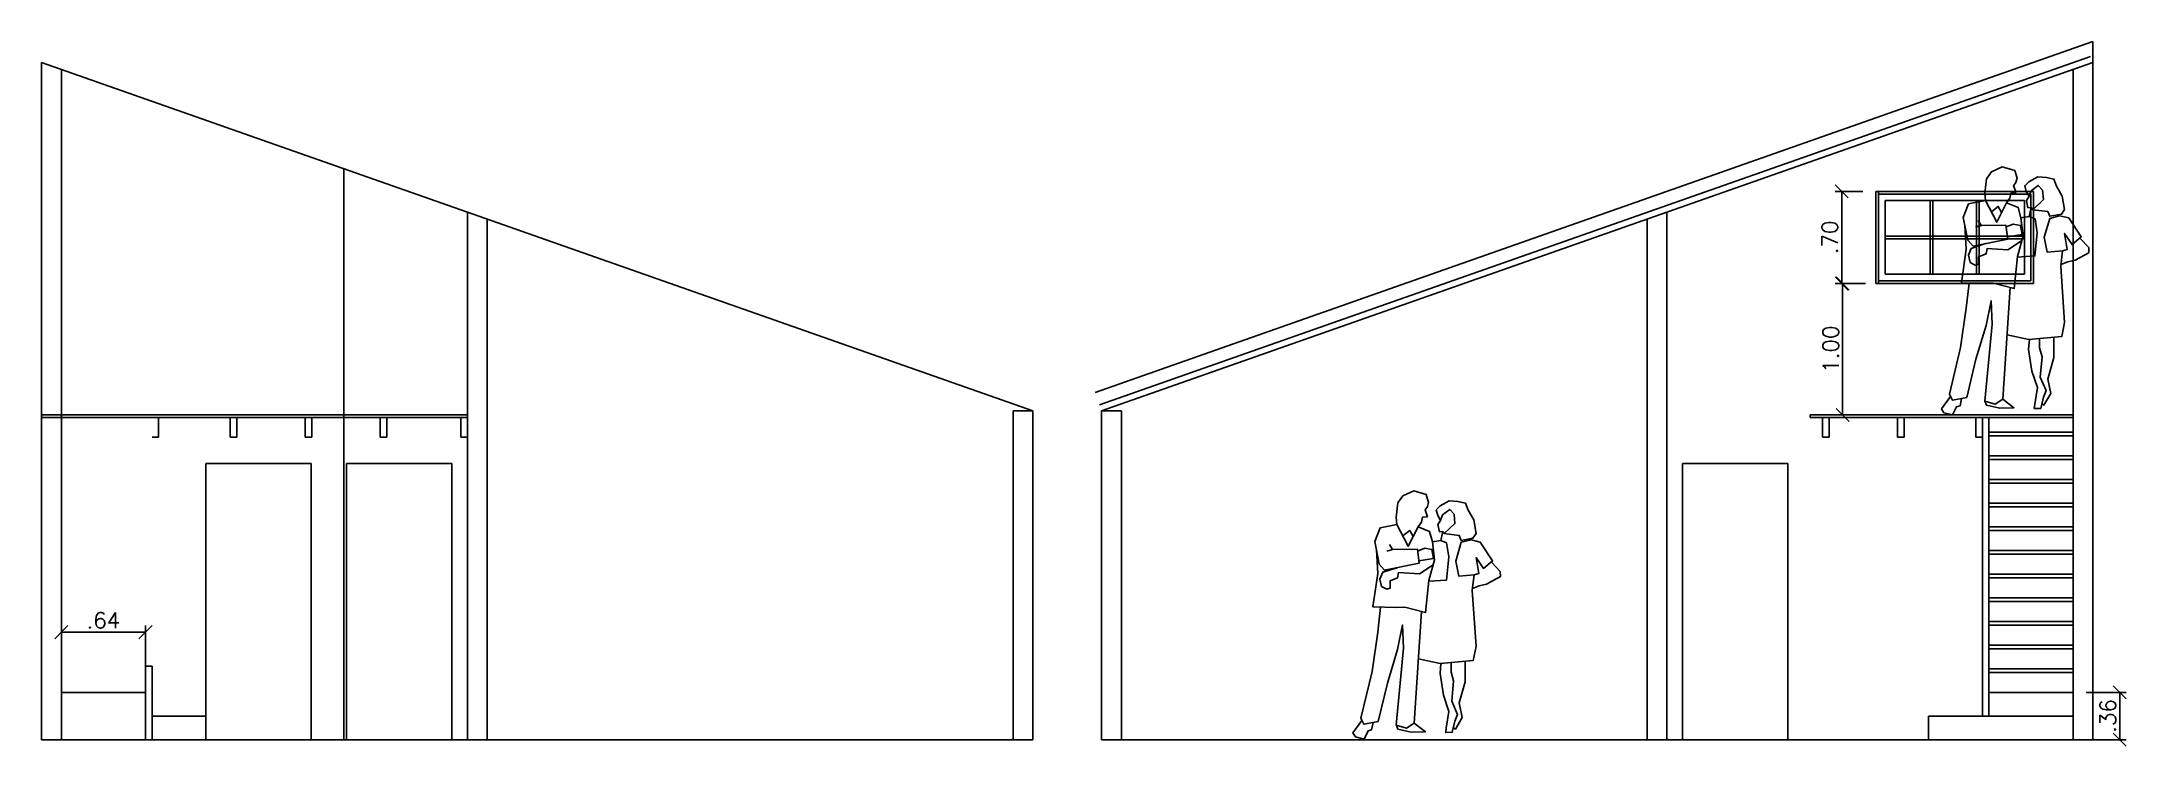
# Model space of a CAD drawing. Header units: metres. Extents: x 433 to 682, y 535 to 584.
# Drawn here: x 587.05 to 602.91, y 572.17 to 577.53 of the extents above; entities that cross this region are included whole.
import ezdxf

# ---------------------------------------------------------------- set-up
doc = ezdxf.new("R2010")
doc.units = ezdxf.units.M
doc.linetypes.add('ACAD_ISO02W100', pattern=[15, 12, -3])
for name, color, linetype in [('ARQ-COTAS', 30, 'Continuous'), ('ARQ-ESQ-01', 1, 'ACAD_ISO02W100'), ('ARQ_ALVENARIA', 4, 'Continuous')]:
    doc.layers.add(name, color=color, linetype=linetype)
doc.styles.add('ROMANS', font='romans.shx')
doc.dimstyles.new('1-100', dxfattribs={"dimtxt": 0.12, "dimasz": 0.1, "dimexe": 0.05, "dimexo": 0.1, "dimgap": 0.03, "dimtad": 1, "dimzin": 5, "dimdsep": 46, "dimtxsty": 'ROMANS', "dimblk": 'OBLIQUE', "dimcen": 0, "dimclrd": 256, "dimclre": 256, "dimclrt": 2, "dimadec": 0, "dimazin": 0, "dimtfac": 1, "dimtofl": 0, "dimtmove": 2, "dimatfit": 3, "dimfxl": 0.04, "dimtolj": 1, "dimtzin": 1, "dimarcsym": 0})

msp = doc.modelspace()

# ---------------------------------------------------------------- blocks, each defined once
blk = doc.blocks.new('_Oblique')
at = {"color": 0, "linetype": 'ByBlock', "lineweight": -2}
blk.add_line((-0.5, -0.5), (0.5, 0.5), dxfattribs=at)
blk = doc.blocks.new('*D67')
at = {"layer": 'ARQ_ALVENARIA', "lineweight": -2, "transparency": 16777216}
for p, q in [((602.603, 572.582), (602.908, 572.582)), ((602.858, 572.222), (602.858, 572.582)), ((602.603, 572.222), (602.908, 572.222))]:
    blk.add_line(p, q, dxfattribs=at)
at = {"layer": 'DEFPOINTS', "color": 0, "transparency": 16777216}
for p in [(602.503, 572.582), (602.858, 572.582), (602.503, 572.222)]:
    blk.add_point(p, dxfattribs=at)
at = {"layer": 'ARQ_ALVENARIA', "lineweight": -2, "transparency": 16777216, "xscale": 0.1, "yscale": 0.1, "zscale": 0.1}
for p, rotation in [((602.858, 572.582), 90), ((602.858, 572.222), 270)]:
    blk.add_blockref('_Oblique', p, dxfattribs=dict(at, rotation=rotation))
at = {"layer": 'ARQ_ALVENARIA', "color": 2, "transparency": 16777216, "insert": (602.768, 572.402), "char_height": 0.12, "attachment_point": 5, "rotation": 90, "style": 'ROMANS'}
blk.add_mtext('\\A1;.36', dxfattribs=at)
blk = doc.blocks.new('*D68')
at = {"layer": 'ARQ-COTAS', "lineweight": -2, "transparency": 16777216}
for p, q in [((600.923, 575.692), (600.7, 575.692)), ((600.75, 575.692), (600.75, 574.692)), ((600.603, 574.692), (600.8, 574.692))]:
    blk.add_line(p, q, dxfattribs=at)
at = {"layer": 'DEFPOINTS', "color": 0, "transparency": 16777216}
for p in [(601.023, 575.692), (600.503, 574.692), (600.75, 574.692)]:
    blk.add_point(p, dxfattribs=at)
at = {"layer": 'ARQ-COTAS', "lineweight": -2, "transparency": 16777216, "xscale": 0.1, "yscale": 0.1, "zscale": 0.1}
for p, rotation in [((600.75, 575.692), 90), ((600.75, 574.692), 270)]:
    blk.add_blockref('_Oblique', p, dxfattribs=dict(at, rotation=rotation))
at = {"layer": 'ARQ-COTAS', "color": 2, "transparency": 16777216, "insert": (600.66, 575.192), "char_height": 0.12, "attachment_point": 5, "rotation": 90, "style": 'ROMANS'}
blk.add_mtext('\\A1;1.00', dxfattribs=at)
blk = doc.blocks.new('*D69')
at = {"layer": 'ARQ-COTAS', "lineweight": -2, "transparency": 16777216}
for p, q in [((600.903, 576.392), (600.693, 576.392)), ((600.743, 575.692), (600.743, 576.392)), ((600.903, 575.692), (600.693, 575.692))]:
    blk.add_line(p, q, dxfattribs=at)
at = {"layer": 'DEFPOINTS', "color": 0, "transparency": 16777216}
for p in [(600.743, 576.392), (601.003, 576.392), (601.003, 575.692)]:
    blk.add_point(p, dxfattribs=at)
at = {"layer": 'ARQ-COTAS', "lineweight": -2, "transparency": 16777216, "xscale": 0.1, "yscale": 0.1, "zscale": 0.1}
for p, rotation in [((600.743, 576.392), 90), ((600.743, 575.692), 270)]:
    blk.add_blockref('_Oblique', p, dxfattribs=dict(at, rotation=rotation))
at = {"layer": 'ARQ-COTAS', "color": 2, "transparency": 16777216, "insert": (600.653, 576.042), "char_height": 0.12, "attachment_point": 5, "rotation": 90, "style": 'ROMANS'}
blk.add_mtext('\\A1;.70', dxfattribs=at)
blk = doc.blocks.new('*D73')
at = {"layer": 'ARQ-ESQ-01', "lineweight": -2, "transparency": 16777216}
for p, q in [((587.199, 572.682), (587.199, 573.09)), ((587.839, 573.04), (587.199, 573.04)), ((587.839, 572.682), (587.839, 573.09))]:
    blk.add_line(p, q, dxfattribs=at)
at = {"layer": 'DEFPOINTS', "color": 0, "transparency": 16777216}
for p in [(587.199, 573.04), (587.199, 572.582), (587.839, 572.582)]:
    blk.add_point(p, dxfattribs=at)
at = {"layer": 'ARQ-ESQ-01', "lineweight": -2, "transparency": 16777216, "xscale": 0.1, "yscale": 0.1, "zscale": 0.1, "rotation": 180}
blk.add_blockref('_Oblique', (587.199, 573.04), dxfattribs=at)
at = {"layer": 'ARQ-ESQ-01', "lineweight": -2, "transparency": 16777216, "xscale": 0.1, "yscale": 0.1, "zscale": 0.1}
blk.add_blockref('_Oblique', (587.839, 573.04), dxfattribs=at)
at = {"layer": 'ARQ-ESQ-01', "color": 2, "transparency": 16777216, "insert": (587.519, 573.13), "char_height": 0.12, "attachment_point": 5, "style": 'ROMANS'}
blk.add_mtext('\\A1;.64', dxfattribs=at)

# ---------------------------------------------------------------- dimensions: what is measured, and where the dimension line sits
at = {"layer": 'ARQ-COTAS'}
for base, p1, p2, picture, middle in [((600.743, 576.392), (601.003, 575.692), (601.003, 576.392), '*D69', (600.653, 576.042)), ((600.75, 574.692), (601.023, 575.692), (600.503, 574.692), '*D68', (600.66, 575.192))]:
    dim = msp.add_linear_dim(base=base, p1=p1, p2=p2, angle=90, dimstyle='1-100', dxfattribs=at)
    dim.commit()
    dim.dimension.update_dxf_attribs({"geometry": picture, "text_midpoint": middle})
at = {"layer": 'ARQ-ESQ-01'}
dim = msp.add_linear_dim(base=(587.199, 573.04), p1=(587.839, 572.582), p2=(587.199, 572.582), dimstyle='1-100', dxfattribs=at)
dim.commit()
dim.dimension.update_dxf_attribs({"geometry": '*D73', "text_midpoint": (587.519, 573.13)})
at = {"layer": 'ARQ_ALVENARIA'}
dim = msp.add_linear_dim(base=(602.858, 572.582), p1=(602.503, 572.222), p2=(602.503, 572.582), angle=90, dimstyle='1-100', dxfattribs=at)
dim.commit()
dim.dimension.update_dxf_attribs({"geometry": '*D67', "text_midpoint": (602.768, 572.402)})

# ---------------------------------------------------------------- linework, layer by layer
for points in [[(602.07, 576.383), (602.051, 576.434), (602.068, 576.46), (602.077, 576.492), (602.059, 576.551), (601.964, 576.579), (601.882, 576.54), (601.844, 576.488), (601.831, 576.379), (601.836, 576.323), (601.708, 576.297), (601.668, 576.193), (601.702, 576.02), (601.744, 575.976), (602.006, 576.03), (601.992, 576.135), (601.803, 576.133), (601.78, 576.17)], [(602.07, 576.383), (602.031, 576.379), (602.023, 576.341), (601.998, 576.305), (602.085, 576.27), (602.107, 576.191), (602.123, 576.055), (602.08, 575.898), (602.054, 575.653), (601.897, 575.693), (601.834, 575.693), (601.655, 575.696), (601.691, 575.952), (601.68, 576.132)], [(601.836, 576.323), (601.922, 576.158), (601.998, 576.305)], [(602.168, 576.355), (602.148, 576.322), (602.16, 576.268), (602.185, 576.269)], [(601.884, 576.238), (601.934, 576.278), (601.96, 576.231)], [(602.001, 575.3), (602.166, 575.266), (602.417, 575.288), (602.439, 575.395), (602.409, 575.823), (602.423, 575.94), (602.307, 575.93), (602.284, 576.043), (602.326, 576.187), (602.401, 576.206), (602.47, 576.19), (602.565, 576.046), (602.496, 575.988), (602.439, 576.072), (602.459, 575.95), (602.423, 575.94)], [(602.079, 575.891), (602.213, 575.901), (602.231, 576.077), (602.214, 576.183), (602.17, 576.201)], [(602.196, 576.253), (602.185, 576.269), (602.17, 576.201), (602.107, 576.191)], [(601.837, 575.995), (601.729, 575.959), (601.707, 575.907), (601.72, 575.852), (601.759, 575.831), (601.785, 575.839), (601.784, 575.895), (601.841, 575.917), (601.849, 575.957), (602.008, 575.948), (602.112, 576.016)], [(601.803, 576.133), (601.76, 576.121)], [(601.994, 576.122), (602.048, 576.143), (602.104, 576.133), (602.115, 576.063), (602.004, 576.047)], [(602.558, 576.033), (602.622, 575.965), (602.624, 575.926), (602.519, 575.87), (602.463, 575.857), (602.411, 575.837)], [(601.712, 575.695), (601.691, 575.504), (601.647, 575.204), (601.562, 574.851), (601.585, 574.803), (601.694, 574.825), (601.764, 575.115), (601.842, 575.373), (601.879, 575.56), (601.887, 575.382), (601.831, 574.797), (601.91, 574.773), (601.968, 574.813), (602.025, 575.66)], [(602.171, 575.267), (602.165, 575.189), (602.19, 575.025), (602.232, 574.901), (602.212, 574.773), (602.208, 574.741), (602.257, 574.742), (602.279, 574.828), (602.298, 574.879), (602.253, 574.979), (602.267, 575.135), (602.249, 575.201), (602.249, 575.274)], [(602.356, 575.283), (602.357, 575.128), (602.31, 574.965), (602.333, 574.854), (602.281, 574.767), (602.266, 574.777)], [(601.57, 574.833), (601.503, 574.738), (601.52, 574.708), (601.587, 574.692), (601.617, 574.754), (601.644, 574.762), (601.655, 574.817)], [(601.832, 574.796), (601.844, 574.765), (601.945, 574.743), (602.053, 574.747), (601.968, 574.813)], [(597.593, 573.918), (597.574, 573.969), (597.591, 573.995), (597.6, 574.027), (597.582, 574.086), (597.487, 574.114), (597.405, 574.076), (597.367, 574.024), (597.354, 573.915), (597.359, 573.859), (597.231, 573.832), (597.191, 573.729), (597.225, 573.556), (597.266, 573.512), (597.529, 573.565), (597.515, 573.67), (597.326, 573.668), (597.303, 573.706)], [(597.593, 573.918), (597.554, 573.915), (597.546, 573.876), (597.521, 573.841), (597.608, 573.806), (597.629, 573.726), (597.646, 573.591), (597.603, 573.433), (597.577, 573.188), (597.419, 573.229), (597.356, 573.228), (597.177, 573.232), (597.213, 573.487), (597.203, 573.667)], [(597.359, 573.859), (597.445, 573.693), (597.521, 573.841)], [(597.406, 573.774), (597.457, 573.814), (597.483, 573.767)], [(597.719, 573.789), (597.708, 573.805), (597.693, 573.736), (597.629, 573.726)], [(597.691, 573.89), (597.671, 573.858), (597.683, 573.804), (597.708, 573.805)], [(597.326, 573.668), (597.283, 573.657)], [(597.517, 573.657), (597.571, 573.679), (597.626, 573.668), (597.638, 573.599), (597.527, 573.582)], [(597.523, 572.836), (597.689, 572.802), (597.939, 572.824), (597.962, 572.93), (597.932, 573.359), (597.946, 573.475), (597.83, 573.466), (597.807, 573.579), (597.848, 573.723), (597.924, 573.742), (597.993, 573.725), (598.087, 573.582), (598.019, 573.524), (597.962, 573.607), (597.982, 573.485), (597.946, 573.475)], [(597.602, 573.427), (597.736, 573.436), (597.754, 573.612), (597.736, 573.718), (597.693, 573.736)], [(597.36, 573.53), (597.252, 573.495), (597.23, 573.442), (597.243, 573.388), (597.282, 573.367), (597.308, 573.375), (597.307, 573.431), (597.364, 573.453), (597.371, 573.493), (597.53, 573.483), (597.635, 573.552)], [(598.081, 573.569), (598.145, 573.5), (598.147, 573.462), (598.042, 573.405), (597.985, 573.393), (597.934, 573.373)], [(597.235, 573.23), (597.214, 573.039), (597.17, 572.74), (597.085, 572.386), (597.108, 572.339), (597.216, 572.36), (597.287, 572.651), (597.365, 572.908), (597.401, 573.095), (597.409, 572.918), (597.354, 572.332), (597.433, 572.309), (597.491, 572.348), (597.547, 573.196)], [(597.694, 572.802), (597.688, 572.725), (597.713, 572.56), (597.755, 572.437), (597.735, 572.309), (597.731, 572.276), (597.78, 572.278), (597.801, 572.364), (597.821, 572.414), (597.776, 572.515), (597.79, 572.67), (597.772, 572.736), (597.772, 572.809)], [(597.879, 572.818), (597.879, 572.663), (597.833, 572.501), (597.856, 572.39), (597.804, 572.302), (597.788, 572.313)], [(597.093, 572.369), (597.025, 572.274), (597.043, 572.244), (597.109, 572.227), (597.14, 572.289), (597.167, 572.297), (597.178, 572.353)], [(597.355, 572.332), (597.367, 572.301), (597.468, 572.278), (597.576, 572.282), (597.491, 572.348)]]:
    msp.add_lwpolyline(points)
for points in [[(602.168, 576.355), (602.147, 576.392), (602.136, 576.435), (602.166, 576.464), (602.234, 576.503), (602.301, 576.498), (602.358, 576.486), (602.378, 576.433), (602.421, 576.357), (602.439, 576.254), (602.416, 576.219), (602.326, 576.203), (602.311, 576.24), (602.196, 576.253), (602.277, 576.33), (602.271, 576.401), (602.238, 576.437), (602.184, 576.396)], [(597.691, 573.89), (597.67, 573.928), (597.659, 573.971), (597.689, 574), (597.757, 574.038), (597.823, 574.033), (597.881, 574.021), (597.901, 573.968), (597.944, 573.893), (597.962, 573.79), (597.938, 573.754), (597.849, 573.738), (597.833, 573.775), (597.719, 573.789), (597.8, 573.866), (597.794, 573.937), (597.761, 573.973), (597.707, 573.932)]]:
    msp.add_lwpolyline(points, close=True)
at = {"layer": 'ARQ-ESQ-01'}
for p, q in [((602.203, 576.392), (601.003, 576.392)), ((601.003, 575.692), (601.003, 576.392)), ((601.023, 575.692), (601.023, 576.392)), ((602.183, 576.372), (601.023, 576.372)), ((602.133, 576.322), (601.073, 576.322)), ((601.073, 575.762), (601.073, 576.322)), ((601.416, 575.762), (601.416, 576.322)), ((601.436, 575.762), (601.436, 576.322)), ((601.769, 575.762), (601.769, 576.322)), ((601.789, 575.762), (601.789, 576.322)), ((602.133, 576.322), (602.133, 575.762)), ((602.183, 576.372), (602.183, 575.712)), ((602.203, 576.392), (602.203, 575.692)), ((601.073, 576.052), (602.133, 576.052)), ((601.073, 576.032), (602.133, 576.032)), ((602.203, 575.692), (601.003, 575.692)), ((602.183, 575.712), (601.023, 575.712)), ((602.133, 575.762), (601.073, 575.762)), ((602.503, 574.692), (600.503, 574.692)), ((600.503, 574.692), (600.503, 574.672)), ((602.503, 574.672), (600.503, 574.672)), ((600.598, 574.672), (600.598, 574.522)), ((600.648, 574.672), (600.648, 574.522)), ((601.168, 574.672), (601.168, 574.522)), ((601.218, 574.672), (601.218, 574.522)), ((601.763, 574.672), (601.763, 574.522)), ((601.813, 574.672), (601.813, 572.402)), ((601.863, 574.672), (601.863, 572.402)), ((600.648, 574.522), (600.598, 574.522)), ((601.218, 574.522), (601.168, 574.522)), ((601.813, 574.522), (601.763, 574.522)), ((602.503, 574.562), (601.863, 574.562)), ((602.503, 574.532), (601.863, 574.532)), ((602.503, 574.382), (601.863, 574.382)), ((602.503, 574.352), (601.863, 574.352)), ((602.503, 574.202), (601.863, 574.202)), ((602.503, 574.172), (601.863, 574.172)), ((602.503, 574.022), (601.863, 574.022)), ((602.503, 573.992), (601.863, 573.992)), ((602.503, 573.842), (601.863, 573.842)), ((602.503, 573.812), (601.863, 573.812)), ((602.503, 573.662), (601.863, 573.662)), ((602.503, 573.632), (601.863, 573.632)), ((602.503, 573.482), (601.863, 573.482)), ((602.503, 573.452), (601.863, 573.452)), ((602.503, 573.302), (601.863, 573.302)), ((602.503, 573.272), (601.863, 573.272)), ((602.503, 573.122), (601.863, 573.122)), ((602.503, 573.092), (601.863, 573.092)), ((602.503, 572.942), (601.863, 572.942)), ((602.503, 572.912), (601.863, 572.912)), ((602.503, 572.762), (601.863, 572.762)), ((602.503, 572.732), (601.863, 572.732))]:
    msp.add_line(p, q, dxfattribs=at)
at = {"layer": 'ARQ_ALVENARIA'}
for p, q in [((602.653, 577.531), (595.063, 574.863)), ((602.653, 577.531), (602.653, 572.222)), ((587.049, 577.372), (587.049, 572.222)), ((587.049, 577.372), (594.589, 574.722)), ((587.199, 577.319), (587.199, 572.222)), ((602.636, 577.419), (595.096, 574.769)), ((602.653, 577.372), (595.113, 574.722)), ((602.503, 577.319), (602.503, 572.222)), ((589.349, 576.563), (589.349, 572.222)), ((590.289, 576.233), (590.289, 572.222)), ((590.439, 576.18), (590.439, 572.222)), ((599.263, 576.18), (599.263, 572.222)), ((599.413, 576.233), (599.413, 572.222)), ((587.049, 574.692), (590.289, 574.692)), ((587.049, 574.672), (590.289, 574.672)), ((587.939, 574.672), (587.939, 574.522)), ((588.484, 574.672), (588.484, 574.522)), ((588.534, 574.672), (588.534, 574.522)), ((589.054, 574.672), (589.054, 574.522)), ((589.104, 574.672), (589.104, 574.522)), ((589.624, 574.672), (589.624, 574.522)), ((589.674, 574.672), (589.674, 574.522)), ((590.239, 574.672), (590.239, 574.522)), ((594.439, 574.722), (594.439, 572.222)), ((594.439, 574.722), (594.589, 574.722)), ((594.589, 574.722), (594.589, 572.222)), ((595.113, 574.722), (595.113, 572.222)), ((595.263, 574.722), (595.113, 574.722)), ((595.263, 574.722), (595.263, 572.222)), ((587.889, 574.522), (587.939, 574.522)), ((588.484, 574.522), (588.534, 574.522)), ((589.054, 574.522), (589.104, 574.522)), ((589.624, 574.522), (589.674, 574.522)), ((590.239, 574.522), (590.289, 574.522)), ((588.299, 574.322), (588.299, 572.222)), ((588.299, 574.322), (589.099, 574.322)), ((589.099, 574.322), (589.099, 572.222)), ((589.369, 574.322), (590.169, 574.322)), ((589.369, 574.322), (589.369, 572.222)), ((590.169, 574.322), (590.169, 572.222)), ((599.533, 574.322), (599.533, 572.222)), ((600.333, 574.322), (599.533, 574.322)), ((600.333, 574.322), (600.333, 572.222)), ((587.839, 572.782), (587.889, 572.782)), ((587.839, 572.782), (587.839, 572.222)), ((587.889, 572.782), (587.889, 572.222)), ((587.199, 572.582), (587.839, 572.582)), ((602.503, 572.582), (601.863, 572.582)), ((587.889, 572.402), (588.299, 572.402)), ((601.403, 572.402), (601.403, 572.222)), ((602.503, 572.402), (601.403, 572.402)), ((602.503, 572.402), (601.813, 572.402)), ((587.049, 572.222), (594.589, 572.222)), ((602.653, 572.222), (595.113, 572.222))]:
    msp.add_line(p, q, dxfattribs=at)

msp.set_redraw_order([(e.dxf.handle, doc.entitydb.next_handle()) for e in msp.query("TEXT MTEXT ATTDEF DIMENSION ARC_DIMENSION")])  # texts and dimensions are drawn at this point

doc.saveas('drawing.dxf')
